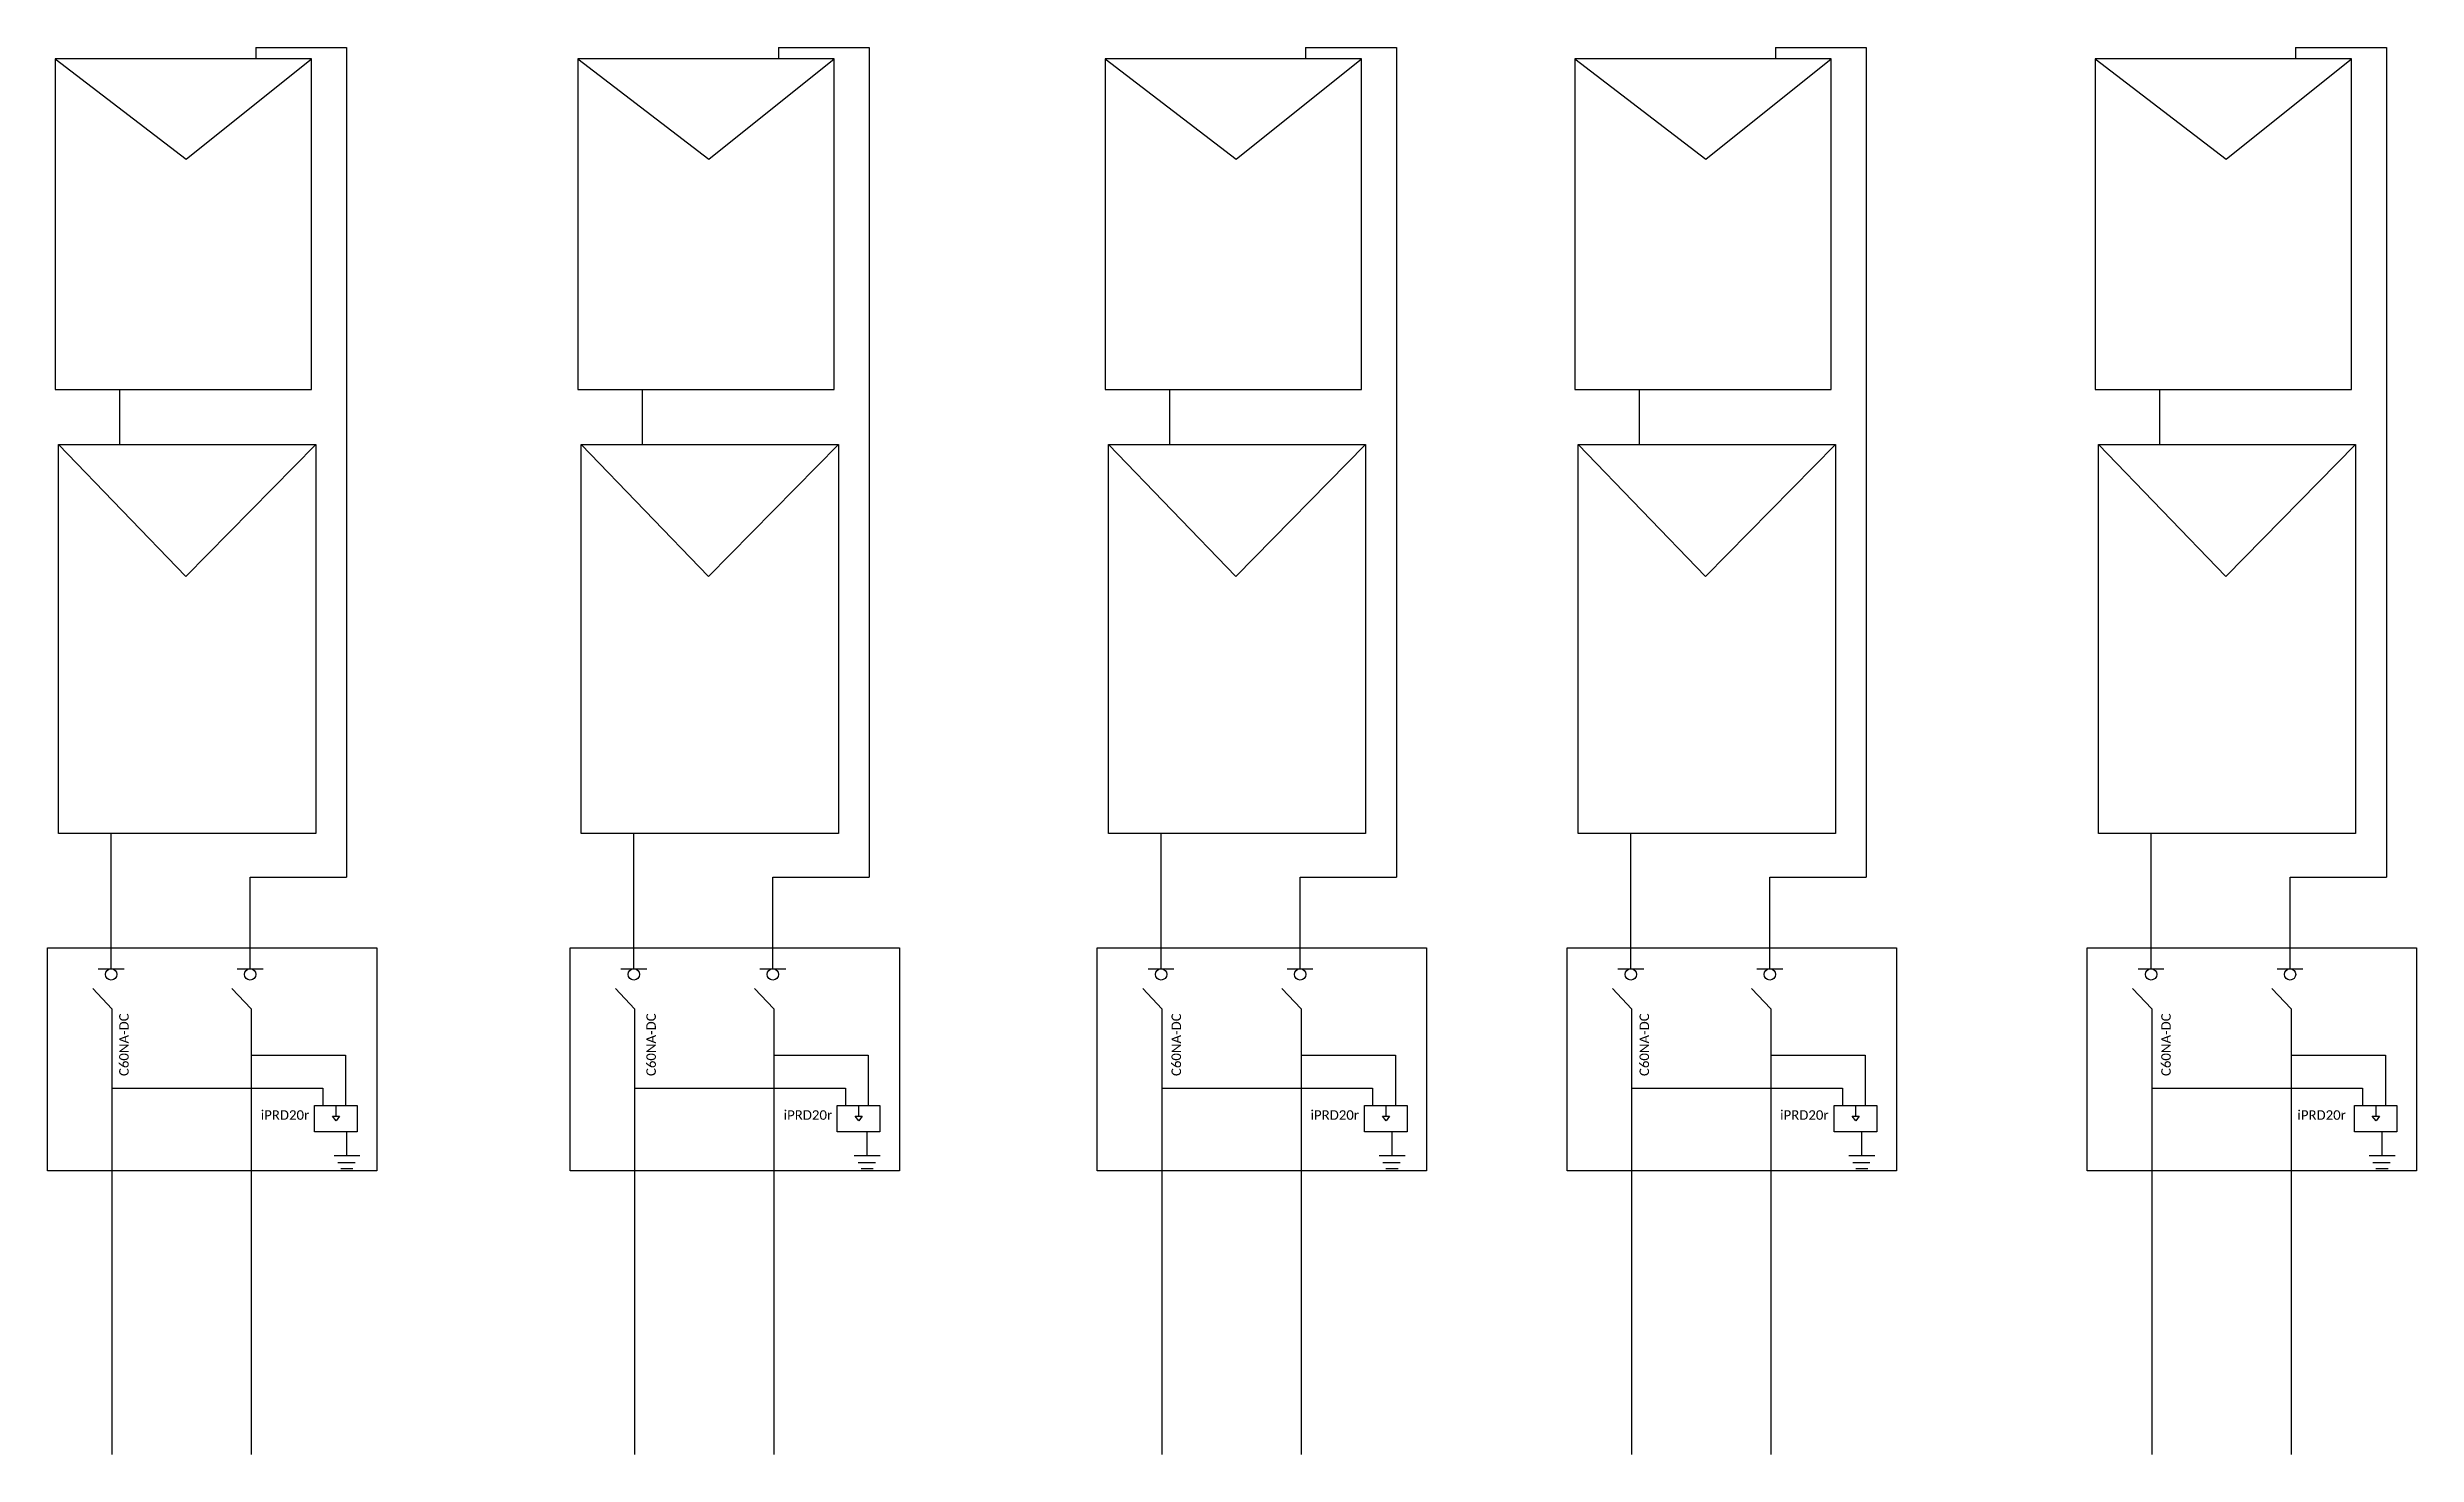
# Model space of a CAD drawing. Header units: inches. Extents: x 355 to 1848, y 183 to 399.
# Drawn here: x 1414.41 to 1460.11, y 349.49 to 376.63 of the extents above; entities that cross this region are included whole.
import ezdxf

# ---------------------------------------------------------------- set-up
doc = ezdxf.new("R2010")
doc.units = ezdxf.units.IN
doc.header["$MEASUREMENT"] = 0
doc.styles.get("Standard").update_dxf_attribs({"font": 'arial.ttf'})

msp = doc.modelspace()

# ---------------------------------------------------------------- texts
at = {"char_height": 0.2, "attachment_point": 1, "rotation": 90}
for insert in [(1415.797, 356.794), (1425.965, 356.794), (1436.095, 356.794), (1445.123, 356.794), (1455.186, 356.794)]:
    msp.add_mtext_dynamic_manual_height_columns('{\\fCalibri|b0|i0|c0|p34;\\H0.91667x;\\C5;C60NA-DC}', width=1.31569, gutter_width=1, heights=[0], dxfattribs=dict(at, insert=insert))
at = {"char_height": 0.2, "attachment_point": 1}
for insert in [(1418.528, 356.134), (1428.615, 356.134), (1438.778, 356.134), (1447.835, 356.134), (1457.813, 356.134)]:
    msp.add_mtext_dynamic_manual_height_columns('{\\fCalibri|b0|i0|c0|p34;\\H0.91667x;\\C3;iPRD20r}', width=0.98739, gutter_width=1, heights=[0], dxfattribs=dict(at, insert=insert))

# ---------------------------------------------------------------- linework, layer by layer
at = {"color": 242, "true_color": 0xcd2027}
for p, q in [((1418.43, 376.63), (1418.43, 376.407)), ((1418.43, 376.63), (1420.182, 376.63)), ((1420.182, 376.63), (1420.182, 360.627)), ((1428.512, 376.63), (1428.512, 376.407)), ((1428.512, 376.63), (1430.264, 376.63)), ((1430.264, 376.63), (1430.264, 360.627)), ((1438.682, 376.63), (1438.682, 376.407)), ((1438.682, 376.63), (1440.434, 376.63)), ((1440.434, 376.63), (1440.434, 360.627)), ((1447.743, 376.63), (1447.743, 376.407)), ((1447.743, 376.63), (1449.494, 376.63)), ((1449.494, 376.63), (1449.494, 360.627)), ((1457.778, 376.63), (1457.778, 376.407)), ((1457.778, 376.63), (1459.529, 376.63)), ((1459.529, 376.63), (1459.529, 360.627)), ((1418.324, 358.864), (1418.324, 360.627)), ((1418.324, 360.627), (1420.182, 360.627)), ((1428.405, 358.864), (1428.405, 360.627)), ((1428.405, 360.627), (1430.264, 360.627)), ((1438.576, 358.864), (1438.576, 360.627)), ((1438.576, 360.627), (1440.434, 360.627)), ((1447.636, 358.864), (1447.636, 360.627)), ((1447.636, 360.627), (1449.494, 360.627)), ((1457.671, 358.864), (1457.671, 360.627)), ((1457.671, 360.627), (1459.529, 360.627)), ((1417.971, 358.484), (1418.342, 358.088)), ((1428.053, 358.484), (1428.423, 358.088)), ((1438.223, 358.484), (1438.593, 358.088)), ((1447.283, 358.484), (1447.654, 358.088)), ((1457.318, 358.484), (1457.689, 358.088))]:
    msp.add_line(p, q, dxfattribs=at)
for p, q in [((1414.565, 376.407), (1417.091, 374.474)), ((1417.091, 374.474), (1419.507, 376.407)), ((1424.646, 376.407), (1427.173, 374.474)), ((1427.173, 374.474), (1429.588, 376.407)), ((1434.817, 376.407), (1437.343, 374.474)), ((1437.343, 374.474), (1439.759, 376.407)), ((1443.877, 376.407), (1446.403, 374.474)), ((1446.403, 374.474), (1448.819, 376.407)), ((1453.912, 376.407), (1456.439, 374.474)), ((1456.439, 374.474), (1458.854, 376.407)), ((1414.629, 368.974), (1417.084, 366.424)), ((1417.084, 366.424), (1419.588, 368.974)), ((1424.711, 368.974), (1427.166, 366.424)), ((1427.166, 366.424), (1429.669, 368.974)), ((1434.881, 368.974), (1437.336, 366.424)), ((1437.336, 366.424), (1439.84, 368.974)), ((1443.941, 368.974), (1446.396, 366.424)), ((1446.396, 366.424), (1448.9, 368.974)), ((1453.976, 368.974), (1456.431, 366.424)), ((1456.431, 366.424), (1458.935, 368.974)), ((1415.394, 358.864), (1415.642, 358.864)), ((1415.642, 358.864), (1415.891, 358.864)), ((1418.075, 358.864), (1418.324, 358.864)), ((1418.324, 358.864), (1418.572, 358.864)), ((1425.475, 358.864), (1425.724, 358.864)), ((1425.724, 358.864), (1425.973, 358.864)), ((1428.157, 358.864), (1428.405, 358.864)), ((1428.405, 358.864), (1428.654, 358.864)), ((1435.645, 358.864), (1435.894, 358.864)), ((1435.894, 358.864), (1436.143, 358.864)), ((1438.327, 358.864), (1438.576, 358.864)), ((1438.576, 358.864), (1438.824, 358.864)), ((1444.706, 358.864), (1444.954, 358.864)), ((1444.954, 358.864), (1445.203, 358.864)), ((1447.387, 358.864), (1447.636, 358.864)), ((1447.636, 358.864), (1447.885, 358.864)), ((1454.741, 358.864), (1454.99, 358.864)), ((1454.99, 358.864), (1455.238, 358.864)), ((1457.422, 358.864), (1457.671, 358.864)), ((1457.671, 358.864), (1457.92, 358.864)), ((1419.91, 356.023), (1420.047, 356.023)), ((1419.981, 355.93), (1419.91, 356.023)), ((1419.976, 356.225), (1419.976, 356.023)), ((1420.047, 356.023), (1419.981, 355.93)), ((1429.992, 356.023), (1430.129, 356.023)), ((1430.063, 355.93), (1429.992, 356.023)), ((1430.058, 356.225), (1430.058, 356.023)), ((1430.129, 356.023), (1430.063, 355.93)), ((1440.162, 356.023), (1440.299, 356.023)), ((1440.233, 355.93), (1440.162, 356.023)), ((1440.228, 356.225), (1440.228, 356.023)), ((1440.299, 356.023), (1440.233, 355.93)), ((1449.222, 356.023), (1449.359, 356.023)), ((1449.293, 355.93), (1449.222, 356.023)), ((1449.288, 356.225), (1449.288, 356.023)), ((1449.359, 356.023), (1449.293, 355.93)), ((1459.257, 356.023), (1459.394, 356.023)), ((1459.329, 355.93), (1459.257, 356.023)), ((1459.323, 356.225), (1459.323, 356.023)), ((1459.394, 356.023), (1459.329, 355.93)), ((1420.191, 355.259), (1420.191, 355.717)), ((1430.226, 355.259), (1430.226, 355.717)), ((1440.35, 355.259), (1440.35, 355.717)), ((1449.41, 355.259), (1449.41, 355.717)), ((1459.445, 355.259), (1459.445, 355.717)), ((1419.942, 355.259), (1420.191, 355.259)), ((1420.016, 355.129), (1420.348, 355.129)), ((1420.191, 355.259), (1420.441, 355.259)), ((1429.977, 355.259), (1430.226, 355.259)), ((1430.051, 355.129), (1430.383, 355.129)), ((1430.226, 355.259), (1430.475, 355.259)), ((1440.101, 355.259), (1440.35, 355.259)), ((1440.174, 355.129), (1440.507, 355.129)), ((1440.35, 355.259), (1440.599, 355.259)), ((1449.161, 355.259), (1449.41, 355.259)), ((1449.235, 355.129), (1449.567, 355.129)), ((1449.41, 355.259), (1449.66, 355.259)), ((1459.196, 355.259), (1459.445, 355.259)), ((1459.27, 355.129), (1459.602, 355.129)), ((1459.445, 355.259), (1459.695, 355.259)), ((1420.073, 355.012), (1420.306, 355.012)), ((1430.108, 355.012), (1430.341, 355.012)), ((1440.232, 355.012), (1440.465, 355.012)), ((1449.292, 355.012), (1449.525, 355.012)), ((1459.327, 355.012), (1459.56, 355.012))]:
    msp.add_line(p, q)
at = {"color": 5}
for p, q in [((1415.809, 368.974), (1415.809, 370.034)), ((1425.89, 368.974), (1425.89, 370.034)), ((1436.06, 368.974), (1436.06, 370.034)), ((1445.121, 368.974), (1445.121, 370.034)), ((1455.156, 368.974), (1455.156, 370.034)), ((1415.287, 358.484), (1415.658, 358.088)), ((1425.369, 358.484), (1425.739, 358.088)), ((1435.539, 358.484), (1435.909, 358.088)), ((1444.599, 358.484), (1444.97, 358.088)), ((1454.634, 358.484), (1455.005, 358.088)), ((1415.658, 356.562), (1419.723, 356.562)), ((1419.723, 356.562), (1419.723, 356.225)), ((1425.739, 356.562), (1429.805, 356.562)), ((1429.805, 356.562), (1429.805, 356.225)), ((1435.909, 356.562), (1439.975, 356.562)), ((1439.975, 356.562), (1439.975, 356.225)), ((1444.97, 356.562), (1449.036, 356.562)), ((1449.036, 356.562), (1449.036, 356.225)), ((1455.005, 356.562), (1459.071, 356.562)), ((1459.071, 356.562), (1459.071, 356.225))]:
    msp.add_line(p, q, dxfattribs=at)
at = {"color": 177, "true_color": 0x293189}
for p, q in [((1415.642, 358.864), (1415.642, 361.471)), ((1425.724, 358.864), (1425.724, 361.471)), ((1435.894, 358.864), (1435.894, 361.471)), ((1444.954, 358.864), (1444.954, 361.471)), ((1454.99, 358.864), (1454.99, 361.471)), ((1415.658, 358.088), (1415.658, 349.494)), ((1425.739, 358.088), (1425.739, 349.494)), ((1435.909, 358.088), (1435.909, 349.494)), ((1444.97, 358.088), (1444.97, 349.494)), ((1455.005, 358.088), (1455.005, 349.494))]:
    msp.add_line(p, q, dxfattribs=at)
at = {"color": 244, "true_color": 0x991b1e}
for p, q in [((1418.342, 358.088), (1418.342, 349.494)), ((1428.423, 358.088), (1428.423, 349.494)), ((1438.593, 358.088), (1438.593, 349.494)), ((1447.654, 358.088), (1447.654, 349.494)), ((1457.689, 358.088), (1457.689, 349.494))]:
    msp.add_line(p, q, dxfattribs=at)
at = {"color": 1}
for p, q in [((1418.342, 357.195), (1420.163, 357.195)), ((1420.163, 357.195), (1420.163, 356.225)), ((1428.423, 357.195), (1430.245, 357.195)), ((1430.245, 357.195), (1430.245, 356.225)), ((1438.593, 357.195), (1440.415, 357.195)), ((1440.415, 357.195), (1440.415, 356.225)), ((1447.654, 357.195), (1449.475, 357.195)), ((1449.475, 357.195), (1449.475, 356.225)), ((1457.689, 357.195), (1459.51, 357.195)), ((1459.51, 357.195), (1459.51, 356.225))]:
    msp.add_line(p, q, dxfattribs=at)
for points in [[(1414.565, 370.034), (1419.507, 370.034), (1419.507, 376.407), (1414.565, 376.407)], [(1424.646, 370.034), (1429.588, 370.034), (1429.588, 376.407), (1424.646, 376.407)], [(1434.817, 370.034), (1439.759, 370.034), (1439.759, 376.407), (1434.817, 376.407)], [(1443.877, 370.034), (1448.819, 370.034), (1448.819, 376.407), (1443.877, 376.407)], [(1453.912, 370.034), (1458.854, 370.034), (1458.854, 376.407), (1453.912, 376.407)], [(1414.629, 368.974), (1419.588, 368.974), (1419.588, 361.471), (1414.629, 361.471)], [(1424.711, 368.974), (1429.669, 368.974), (1429.669, 361.471), (1424.711, 361.471)], [(1434.881, 368.974), (1439.84, 368.974), (1439.84, 361.471), (1434.881, 361.471)], [(1443.941, 368.974), (1448.9, 368.974), (1448.9, 361.471), (1443.941, 361.471)], [(1453.976, 368.974), (1458.935, 368.974), (1458.935, 361.471), (1453.976, 361.471)], [(1414.412, 359.267), (1420.765, 359.267), (1420.765, 354.969), (1414.412, 354.969)], [(1424.494, 359.267), (1430.846, 359.267), (1430.846, 354.969), (1424.494, 354.969)], [(1434.664, 359.267), (1441.016, 359.267), (1441.016, 354.969), (1434.664, 354.969)], [(1443.724, 359.267), (1450.077, 359.267), (1450.077, 354.969), (1443.724, 354.969)], [(1453.759, 359.267), (1460.112, 359.267), (1460.112, 354.969), (1453.759, 354.969)], [(1419.566, 356.225), (1420.386, 356.225), (1420.386, 355.717), (1419.566, 355.717)], [(1429.647, 356.225), (1430.468, 356.225), (1430.468, 355.717), (1429.647, 355.717)], [(1439.818, 356.225), (1440.638, 356.225), (1440.638, 355.717), (1439.818, 355.717)], [(1448.878, 356.225), (1449.698, 356.225), (1449.698, 355.717), (1448.878, 355.717)], [(1458.913, 356.225), (1459.733, 356.225), (1459.733, 355.717), (1458.913, 355.717)]]:
    msp.add_lwpolyline(points, close=True)
for centre in [(1415.642, 358.754), (1418.324, 358.754), (1425.724, 358.754), (1428.405, 358.754), (1435.894, 358.754), (1438.576, 358.754), (1444.954, 358.754), (1447.636, 358.754), (1454.99, 358.754), (1457.671, 358.754)]:
    msp.add_circle(centre, 0.11)

msp.set_redraw_order([(e.dxf.handle, doc.entitydb.next_handle()) for e in msp.query("TEXT MTEXT ATTDEF DIMENSION ARC_DIMENSION")])  # texts and dimensions are drawn at this point

doc.saveas('drawing.dxf')
